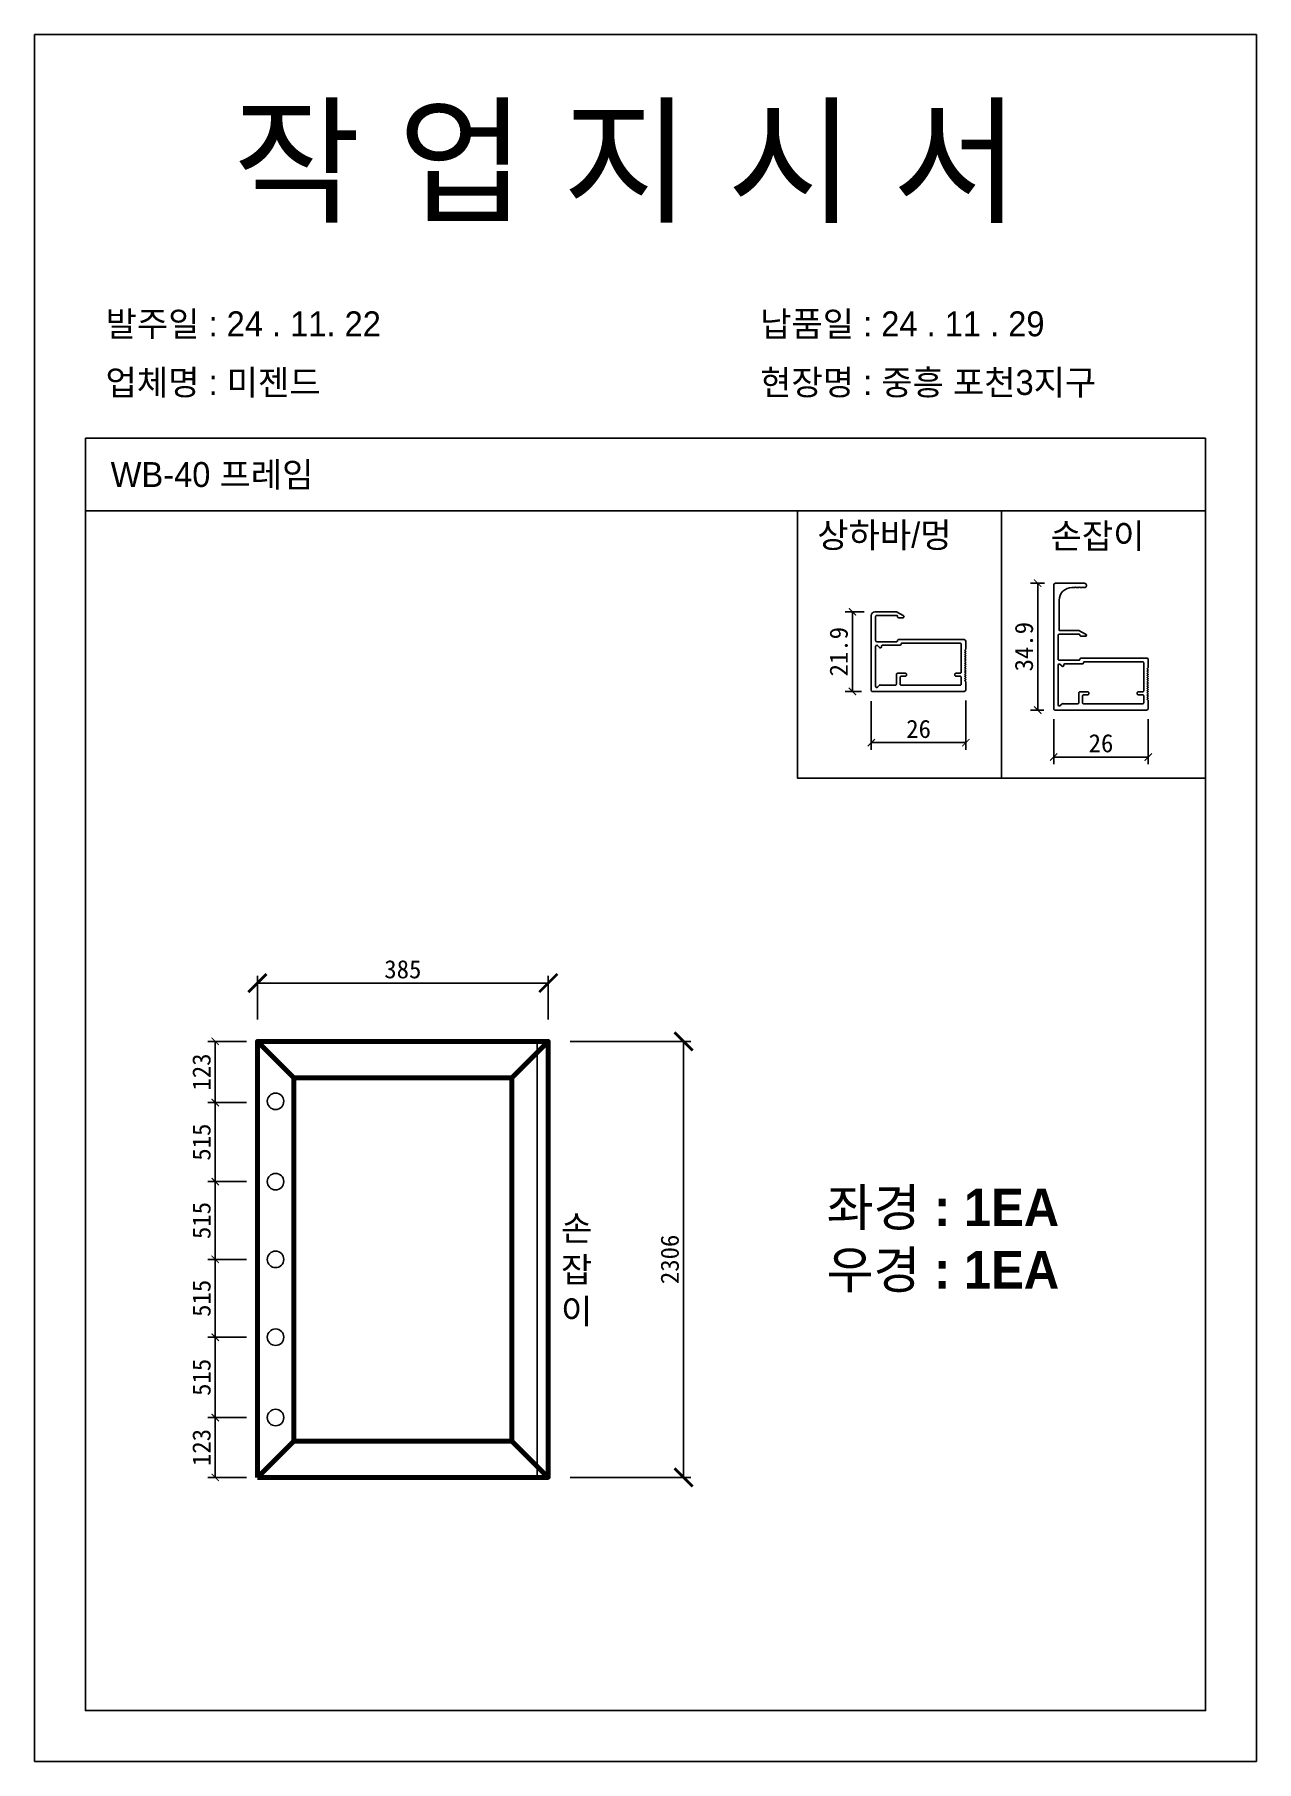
# Model space of a CAD drawing. Header units: millimetres. Extents: x -44117 to 256353, y -2095463 to 65325.
# Drawn here: x 49543 to 51223, y 25002 to 27378 of the extents above; entities that cross this region are included whole.
import ezdxf

# ---------------------------------------------------------------- set-up
doc = ezdxf.new("R2010")
doc.units = ezdxf.units.MM
doc.header["$LTSCALE"] = 10
doc.layers.add('Layer1', color=7, linetype='Continuous', lineweight=70)
doc.dimstyles.new('ISO-25', dxfattribs={"dimtxt": 2.5, "dimasz": 2.5, "dimexe": 1, "dimexo": 1, "dimtad": 1, "dimtxsty": 'Standard', "dimblk": 'ARCHTICK', "dimcen": 2.5, "dimadec": 0, "dimazin": 0, "dimtfac": 1, "dimtmove": 0, "dimatfit": 3, "dimfxl": 0, "dimarcsym": 0})

msp = doc.modelspace()

# ---------------------------------------------------------------- texts
at = {"attachment_point": 1}
for s, heights, insert, char_height in [('{\\fGulim|b0|i0|c129|p50;작 업 지 시 서}', [-155.84554], (49816.23617, 27274.24448), 140), ('{\\fGulim|b0|i0|c129|p50;발주일 : 24 . 11. 22}', [-38.18216], (49641.02682, 26997.52406), 34.3), ('{\\fGulim|b0|i0|c129|p50;납품일 : 24 . 11 . 29}', [-37.67976], (50541.0048, 26997.52406), 34.3), ('{\\fGulim|b0|i0|c129|p50;업체명 : 미젠드}', [-38.31917], (49641.02682, 26916.86788), 34.3), ('{\\fGulim|b0|i0|c129|p50;현장명 : 중흥 포천3지구}', [-38.2735], (50541.0048, 26916.86788), 34.3), ('{\\fGulim|b0|i0|c129|p50;WB-40 프레임}', [-38.22783], (49648.06902, 26790.20178), 34.3), ('{\\fGulim|b0|i0|c129|p50;상하바/멍}', [-41.60759], (50619.62064, 26706.86123), 34.3), ('{\\fGulim|b0|i0|c129|p50;손잡이}', [-38.18216], (50940.3433, 26705.74449), 34.3), ('{\\fGulim|b1|i0|c129|p50;좌경 : 1EA\\P우경 : 1EA}', [-145.36667], (50632.34265, 25790.34776), 51.45), ('{\\fGulim|b0|i0|c129|p50;손\\P잡\\P이}', [-155.62122], (50267.23859, 25753.42236), 34.3)]:
    msp.add_mtext_dynamic_manual_height_columns(s, width=3307.3198183, gutter_width=12.5, heights=heights, dxfattribs=dict(at, insert=insert, char_height=char_height))

# ---------------------------------------------------------------- blocks, each defined once
blk = doc.blocks.new('_ArchTick')
at = {"color": 0, "linetype": 'ByBlock', "const_width": 0.15}
blk.add_lwpolyline([(-0.5, -0.5), (0.5, 0.5)], dxfattribs=at)
blk = doc.blocks.new('*D1544')
at = {"color": 0, "lineweight": -2}
for p, q in [((49849.8, 26023.2), (49849.8, 26083.4)), ((49849.8, 26073.4), (50249.8, 26073.4)), ((50249.8, 26023.2), (50249.8, 26083.4))]:
    blk.add_line(p, q, dxfattribs=at)
at = {"layer": 'Defpoints', "color": 0}
for p in [(50249.8, 26073.4), (49849.8, 25993.2), (50249.8, 25993.2)]:
    blk.add_point(p, dxfattribs=at)
at = {"color": 0, "lineweight": -2, "xscale": 25, "yscale": 25, "zscale": 25, "rotation": 180}
blk.add_blockref('_ArchTick', (49849.8, 26073.4), dxfattribs=at)
at = {"color": 0, "lineweight": -2, "xscale": 25, "yscale": 25, "zscale": 25}
blk.add_blockref('_ArchTick', (50249.8, 26073.4), dxfattribs=at)
at = {"color": 0, "insert": (50049.8, 26092.2), "char_height": 25, "attachment_point": 5}
blk.add_mtext('385', dxfattribs=at)
blk = doc.blocks.new('*D1543')
at = {"color": 0, "lineweight": -2}
for p, q in [((50279.8, 25993.2), (50445.7, 25993.2)), ((50435.7, 25993.2), (50435.7, 25393.2)), ((50279.8, 25393.2), (50445.7, 25393.2))]:
    blk.add_line(p, q, dxfattribs=at)
at = {"layer": 'Defpoints', "color": 0}
for p in [(50249.8, 25993.2), (50249.8, 25393.2), (50435.7, 25393.2)]:
    blk.add_point(p, dxfattribs=at)
at = {"color": 0, "lineweight": -2, "xscale": 25, "yscale": 25, "zscale": 25}
for p, rotation in [((50435.7, 25993.2), 90), ((50435.7, 25393.2), 270)]:
    blk.add_blockref('_ArchTick', p, dxfattribs=dict(at, rotation=rotation))
at = {"color": 0, "insert": (50416.9, 25693.2), "char_height": 25, "attachment_point": 5, "rotation": 90}
blk.add_mtext('2306', dxfattribs=at)
blk = doc.blocks.new('*D1545')
at = {"color": 0, "lineweight": -2}
for p, q in [((49834.8, 25993.2), (49781.8, 25993.2)), ((49791.8, 25993.2), (49791.8, 25908.9)), ((49834.8, 25908.9), (49781.8, 25908.9))]:
    blk.add_line(p, q, dxfattribs=at)
at = {"layer": 'Defpoints', "color": 0}
for p in [(49849.8, 25993.2), (49791.8, 25908.9), (49849.8, 25908.9)]:
    blk.add_point(p, dxfattribs=at)
at = {"color": 0, "lineweight": -2, "xscale": 10, "yscale": 10, "zscale": 10}
for p, rotation in [((49791.8, 25993.2), 90), ((49791.8, 25908.9), 270)]:
    blk.add_blockref('_ArchTick', p, dxfattribs=dict(at, rotation=rotation))
at = {"color": 0, "insert": (49773.1, 25951), "char_height": 25, "attachment_point": 5, "rotation": 90}
blk.add_mtext('123', dxfattribs=at)
blk = doc.blocks.new('*D1546')
at = {"color": 0, "lineweight": -2}
for p, q in [((49834.8, 25908.9), (49781.8, 25908.9)), ((49791.8, 25908.9), (49791.8, 25800.2)), ((49834.8, 25800.2), (49781.8, 25800.2))]:
    blk.add_line(p, q, dxfattribs=at)
at = {"layer": 'Defpoints', "color": 0}
for p in [(49849.8, 25908.9), (49791.8, 25800.2), (49849.8, 25800.2)]:
    blk.add_point(p, dxfattribs=at)
at = {"color": 0, "lineweight": -2, "xscale": 10, "yscale": 10, "zscale": 10}
for p, rotation in [((49791.8, 25908.9), 90), ((49791.8, 25800.2), 270)]:
    blk.add_blockref('_ArchTick', p, dxfattribs=dict(at, rotation=rotation))
at = {"color": 0, "insert": (49773.1, 25854.5), "char_height": 25, "attachment_point": 5, "rotation": 90}
blk.add_mtext('515', dxfattribs=at)
blk = doc.blocks.new('*D1547')
at = {"color": 0, "lineweight": -2}
for p, q in [((49834.8, 25800.2), (49781.8, 25800.2)), ((49791.8, 25800.2), (49791.8, 25693.2)), ((49834.8, 25693.2), (49781.8, 25693.2))]:
    blk.add_line(p, q, dxfattribs=at)
at = {"layer": 'Defpoints', "color": 0}
for p in [(49849.8, 25800.2), (49791.8, 25693.2), (49849.8, 25693.2)]:
    blk.add_point(p, dxfattribs=at)
at = {"color": 0, "lineweight": -2, "xscale": 10, "yscale": 10, "zscale": 10}
for p, rotation in [((49791.8, 25800.2), 90), ((49791.8, 25693.2), 270)]:
    blk.add_blockref('_ArchTick', p, dxfattribs=dict(at, rotation=rotation))
at = {"color": 0, "insert": (49773.1, 25746.7), "char_height": 25, "attachment_point": 5, "rotation": 90}
blk.add_mtext('515', dxfattribs=at)
blk = doc.blocks.new('*D1548')
at = {"color": 0, "lineweight": -2}
for p, q in [((49834.8, 25693.2), (49781.8, 25693.2)), ((49791.8, 25693.2), (49791.8, 25586.1)), ((49834.8, 25586.1), (49781.8, 25586.1))]:
    blk.add_line(p, q, dxfattribs=at)
at = {"layer": 'Defpoints', "color": 0}
for p in [(49849.8, 25693.2), (49791.8, 25586.1), (49849.8, 25586.1)]:
    blk.add_point(p, dxfattribs=at)
at = {"color": 0, "lineweight": -2, "xscale": 10, "yscale": 10, "zscale": 10}
for p, rotation in [((49791.8, 25693.2), 90), ((49791.8, 25586.1), 270)]:
    blk.add_blockref('_ArchTick', p, dxfattribs=dict(at, rotation=rotation))
at = {"color": 0, "insert": (49773.1, 25639.6), "char_height": 25, "attachment_point": 5, "rotation": 90}
blk.add_mtext('515', dxfattribs=at)
blk = doc.blocks.new('*D1549')
at = {"color": 0, "lineweight": -2}
for p, q in [((49834.8, 25586.1), (49781.8, 25586.1)), ((49791.8, 25586.1), (49791.8, 25475.6)), ((49834.8, 25475.6), (49781.8, 25475.6))]:
    blk.add_line(p, q, dxfattribs=at)
at = {"layer": 'Defpoints', "color": 0}
for p in [(49849.8, 25586.1), (49791.8, 25475.6), (49849.8, 25475.6)]:
    blk.add_point(p, dxfattribs=at)
at = {"color": 0, "lineweight": -2, "xscale": 10, "yscale": 10, "zscale": 10}
for p, rotation in [((49791.8, 25586.1), 90), ((49791.8, 25475.6), 270)]:
    blk.add_blockref('_ArchTick', p, dxfattribs=dict(at, rotation=rotation))
at = {"color": 0, "insert": (49773.1, 25530.9), "char_height": 25, "attachment_point": 5, "rotation": 90}
blk.add_mtext('515', dxfattribs=at)
blk = doc.blocks.new('*D1550')
at = {"color": 0, "lineweight": -2}
for p, q in [((49834.8, 25475.6), (49781.8, 25475.6)), ((49791.8, 25475.6), (49791.8, 25393.2)), ((49834.8, 25393.2), (49781.8, 25393.2))]:
    blk.add_line(p, q, dxfattribs=at)
at = {"layer": 'Defpoints', "color": 0}
for p in [(49849.8, 25475.6), (49791.8, 25393.2), (49849.8, 25393.2)]:
    blk.add_point(p, dxfattribs=at)
at = {"color": 0, "lineweight": -2, "xscale": 10, "yscale": 10, "zscale": 10}
for p, rotation in [((49791.8, 25475.6), 90), ((49791.8, 25393.2), 270)]:
    blk.add_blockref('_ArchTick', p, dxfattribs=dict(at, rotation=rotation))
at = {"color": 0, "insert": (49773.1, 25434.4), "char_height": 25, "attachment_point": 5, "rotation": 90}
blk.add_mtext('123', dxfattribs=at)
blk = doc.blocks.new('*D1551')
at = {"color": 0, "lineweight": -2}
for p, q in [((50693.9, 26461.1), (50693.9, 26394.2)), ((50823.9, 26462.1), (50823.9, 26394.2)), ((50693.9, 26404.2), (50823.9, 26404.2))]:
    blk.add_line(p, q, dxfattribs=at)
at = {"layer": 'Defpoints', "color": 0}
for p in [(50693.9, 26476.1), (50823.9, 26477.1), (50823.9, 26404.2)]:
    blk.add_point(p, dxfattribs=at)
at = {"color": 0, "lineweight": -2, "xscale": 10, "yscale": 10, "zscale": 10, "rotation": 180}
blk.add_blockref('_ArchTick', (50693.9, 26404.2), dxfattribs=at)
at = {"color": 0, "lineweight": -2, "xscale": 10, "yscale": 10, "zscale": 10}
blk.add_blockref('_ArchTick', (50823.9, 26404.2), dxfattribs=at)
at = {"color": 0, "insert": (50758.9, 26422.9), "char_height": 25, "attachment_point": 5}
blk.add_mtext('26', dxfattribs=at)
blk = doc.blocks.new('*D1552')
at = {"color": 0, "lineweight": -2}
for p, q in [((50683.9, 26584.1), (50658, 26584.1)), ((50668, 26474.6), (50668, 26584.1)), ((50680.4, 26474.6), (50658, 26474.6))]:
    blk.add_line(p, q, dxfattribs=at)
at = {"layer": 'Defpoints', "color": 0}
for p in [(50668, 26584.1), (50698.9, 26584.1), (50695.4, 26474.6)]:
    blk.add_point(p, dxfattribs=at)
at = {"color": 0, "lineweight": -2, "xscale": 10, "yscale": 10, "zscale": 10}
for p, rotation in [((50668, 26584.1), 90), ((50668, 26474.6), 270)]:
    blk.add_blockref('_ArchTick', p, dxfattribs=dict(at, rotation=rotation))
at = {"color": 0, "insert": (50649.2, 26529.3), "char_height": 25, "attachment_point": 5, "rotation": 90}
blk.add_mtext('21.9', dxfattribs=at)
blk = doc.blocks.new('*D1553')
at = {"color": 0, "lineweight": -2}
for p, q in [((50932.2, 26623.5), (50912.7, 26623.5)), ((50922.7, 26623.5), (50922.7, 26449)), ((50931.2, 26449), (50912.7, 26449))]:
    blk.add_line(p, q, dxfattribs=at)
at = {"layer": 'Defpoints', "color": 0}
for p in [(50947.2, 26623.5), (50922.7, 26449), (50946.2, 26449)]:
    blk.add_point(p, dxfattribs=at)
at = {"color": 0, "lineweight": -2, "xscale": 10, "yscale": 10, "zscale": 10}
for p, rotation in [((50922.7, 26623.5), 90), ((50922.7, 26449), 270)]:
    blk.add_blockref('_ArchTick', p, dxfattribs=dict(at, rotation=rotation))
at = {"color": 0, "insert": (50903.9, 26536.2), "char_height": 25, "attachment_point": 5, "rotation": 90}
blk.add_mtext('34.9', dxfattribs=at)
blk = doc.blocks.new('*D1554')
at = {"color": 0, "lineweight": -2}
for p, q in [((50944.7, 26436.5), (50944.7, 26374.4)), ((51074.7, 26436.5), (51074.7, 26374.4)), ((51074.7, 26384.4), (50944.7, 26384.4))]:
    blk.add_line(p, q, dxfattribs=at)
at = {"layer": 'Defpoints', "color": 0}
for p in [(50944.7, 26451.5), (51074.7, 26451.5), (50944.7, 26384.4)]:
    blk.add_point(p, dxfattribs=at)
at = {"color": 0, "lineweight": -2, "xscale": 10, "yscale": 10, "zscale": 10, "rotation": 180}
blk.add_blockref('_ArchTick', (50944.7, 26384.4), dxfattribs=at)
at = {"color": 0, "lineweight": -2, "xscale": 10, "yscale": 10, "zscale": 10}
blk.add_blockref('_ArchTick', (51074.7, 26384.4), dxfattribs=at)
at = {"color": 0, "insert": (51009.7, 26403.2), "char_height": 25, "attachment_point": 5}
blk.add_mtext('26', dxfattribs=at)

# ---------------------------------------------------------------- dimensions: what is measured, and where the dimension line sits
for base, p1, p2, text, override, picture, middle in [((50922.6801, 26448.96967), (50947.16309, 26623.46967, 0), (50946.16309, 26448.96967, 0), '34.9', {"dimscale": 10, "dimasz": 1, "dimexo": 1.5}, '*D1553', (50903.9301, 26536.21967)), ((50667.99674, 26584.07752), (50695.38428, 26474.57752, 0), (50698.88428, 26584.07752, 0), '21.9', {"dimscale": 10, "dimasz": 1, "dimexo": 1.5}, '*D1552', (50649.24674, 26529.32752)), ((50435.69208, 25393.1615), (50249.77208, 25993.1615), (50249.77208, 25393.1615), '2306', {"dimscale": 10, "dimexo": 3}, '*D1543', (50416.94208, 25693.1615))]:
    dim = msp.add_linear_dim(base=base, p1=p1, p2=p2, angle=90, text=text, dimstyle='ISO-25', override=override)
    dim.commit()
    dim.dimension.update_dxf_attribs({"geometry": picture, "text_midpoint": middle})
for base, p1, p2, text, override, picture, middle in [((50823.88428, 26404.19884), (50693.88428, 26476.07752, 0), (50823.88428, 26477.07752, 0), '26', {"dimscale": 10, "dimasz": 1, "dimexo": 1.5}, '*D1551', (50758.88428, 26422.94884)), ((50944.66309, 26384.4472), (51074.66309, 26451.46967, 0), (50944.66309, 26451.46967, 0), '26', {"dimscale": 10, "dimasz": 1, "dimexo": 1.5}, '*D1554', (51009.66309, 26403.1972)), ((50249.77208, 26073.4213), (49849.77208, 25993.1615), (50249.77208, 25993.1615), '385', {"dimscale": 10, "dimexo": 3}, '*D1544', (50049.77208, 26092.1713))]:
    dim = msp.add_linear_dim(base=base, p1=p1, p2=p2, text=text, dimstyle='ISO-25', override=override)
    dim.commit()
    dim.dimension.update_dxf_attribs({"geometry": picture, "text_midpoint": middle})
for base, p1, p2, text, override, picture, middle in [((49791.82194, 25908.88331), (49849.77208, 25993.1615), (49849.77208, 25908.88331), '123', {"dimscale": 10, "dimasz": 1, "dimexo": 1.5}, '*D1545', (49791.82194, 25951.02241)), ((49791.82194, 25800.19421), (49849.77208, 25908.88331), (49849.77208, 25800.19421), '515', {"dimscale": 10, "dimasz": 1, "dimexo": 1.5, "dimtmove": 1}, '*D1546', (49791.82194, 25854.53876)), ((49791.82194, 25693.1615), (49849.77208, 25800.19421), (49849.77208, 25693.1615), '515', {"dimscale": 10, "dimasz": 1, "dimexo": 1.5, "dimtmove": 1}, '*D1547', (49791.82194, 25746.67786)), ((49791.82194, 25586.1288), (49849.77208, 25693.1615), (49849.77208, 25586.1288), '515', {"dimscale": 10, "dimasz": 1, "dimexo": 1.5, "dimtmove": 1}, '*D1548', (49791.82194, 25639.64515)), ((49791.82194, 25475.60557), (49849.77208, 25586.1288), (49849.77208, 25475.60557), '515', {"dimscale": 10, "dimasz": 1, "dimexo": 1.5, "dimtmove": 1}, '*D1549', (49791.82194, 25530.86718)), ((49791.82194, 25393.1615), (49849.77208, 25475.60557), (49849.77208, 25393.1615), '123', {"dimscale": 10, "dimasz": 1, "dimexo": 1.5, "dimtmove": 1}, '*D1550', (49791.82194, 25434.38353))]:
    dim = msp.add_linear_dim(base=base, p1=p1, p2=p2, angle=90, text=text, dimstyle='ISO-25', override=override)
    dim.commit()
    dim.dimension.update_dxf_attribs({"geometry": picture, "text_midpoint": middle, "dimtype": 160})

# ---------------------------------------------------------------- linework, layer by layer
for p, q in [((51153.42957, 26823.23727), (49613.42957, 26823.23727)), ((51153.42957, 26723.23727), (49613.42957, 26723.23727)), ((50234.58962, 25993.1615), (50234.58962, 25393.1615))]:
    msp.add_line(p, q)
for points in [[(49543.42957, 25002.40699), (51223.42957, 25002.40699), (51223.42957, 27378.40699), (49543.42957, 27378.40699)], [(50872.92835, 26723.23727), (50592.42713, 26723.23727), (50592.42713, 26355.21888), (50872.92835, 26355.21888)], [(51153.42957, 26723.23727), (50872.92835, 26723.23727), (50872.92835, 26355.21888), (51153.42957, 26355.21888)]]:
    msp.add_lwpolyline(points, close=True)
msp.add_lwpolyline([(49613.42957, 26823.23727), (49613.42957, 25072.40699), (51153.42957, 25072.40699), (51153.42957, 26823.23727)])
at = {"color": 7, "elevation": 0}
for points in [[(51074.66309, 26451.46967), (51074.66309, 26462.21967), (51073.16309, 26463.71967), (51074.66309, 26465.21967), (51073.16309, 26466.71967), (51074.66309, 26468.21967), (51073.16309, 26469.71967), (51074.66309, 26471.21967), (51073.16309, 26472.71967), (51074.66309, 26474.21967), (51073.16309, 26475.71967), (51074.66309, 26477.21967), (51073.16309, 26478.71967), (51074.66309, 26480.21967), (51073.16309, 26481.71967), (51074.66309, 26483.21967), (51073.16309, 26484.71967), (51074.66309, 26486.21967), (51073.16309, 26487.71967), (51074.66309, 26489.21967), (51073.16309, 26490.71967), (51074.66309, 26492.21967), (51073.16309, 26493.71967), (51074.66309, 26495.21967), (51073.16309, 26496.71967), (51074.66309, 26498.21967), (51073.16309, 26499.71967), (51074.66309, 26501.21967), (51073.16309, 26502.71967), (51074.66309, 26504.21967), (51073.16309, 26505.71967), (51074.66309, 26507.21967), (51074.66309, 26517.96967, 0.4142135624), (51072.16309, 26520.46967), (50982.16309, 26520.46967, 0.4142135624), (50980.66309, 26518.96967), (50980.66309, 26518.46967, -0.4142135624), (50979.66309, 26517.46967), (50952.16309, 26517.46967, -0.4142135624), (50950.66309, 26518.96967), (50950.66309, 26551.96967, -0.4142135624), (50952.16309, 26553.46967), (50979.66309, 26553.46967, -0.4142135624), (50980.66309, 26552.46967), (50980.66309, 26551.96967, 0.4142135624), (50982.16309, 26550.46967), (50988.16309, 26550.46967, 0.855700792), (50988.62127, 26553.39798), (50979.41606, 26558.46967), (50952.16309, 26558.46967), (50952.16309, 26600.07069, -0.4173893777), (50969.75154, 26617.46967), (50972.28633, 26617.46967, 0.118515719), (50973.64997, 26617.7975, -0.2466321039), (50975.97471, 26617.77018, 0.2301863539), (50978.59795, 26617.77018), (50978.59795, 26617.77018, -0.2466321039), (50980.92269, 26617.7975, 0.2404082058), (50983.64997, 26617.7975, -0.2466321039), (50985.97471, 26617.77018, 0.1244779229), (50987.16309, 26617.46967, 0.4142135624), (50989.66309, 26619.96967), (50989.66309, 26620.96967, 0.4142135624), (50987.16309, 26623.46967), (50947.16309, 26623.46967, 0.4142135624), (50944.66309, 26620.96967), (50944.66309, 26450.46967, 0.4142135624), (50946.16309, 26448.96967), (51072.16309, 26448.96967, 0.4142135624), (51074.66309, 26451.46967)], [(50823.88428, 26543.57752), (50823.88428, 26532.82752), (50822.38428, 26531.32752), (50823.88428, 26529.82752), (50822.38428, 26528.32752), (50823.88428, 26526.82752), (50822.38428, 26525.32752), (50823.88428, 26523.82752), (50822.38428, 26522.32752), (50823.88428, 26520.82752), (50822.38428, 26519.32752), (50823.88428, 26517.82752), (50822.38428, 26516.32752), (50823.88428, 26514.82752), (50822.38428, 26513.32752), (50823.88428, 26511.82752), (50822.38428, 26510.32752), (50823.88428, 26508.82752), (50822.38428, 26507.32752), (50823.88428, 26505.82752), (50822.38428, 26504.32752), (50823.88428, 26502.82752), (50822.38428, 26501.32752), (50823.88428, 26499.82752), (50822.38428, 26498.32752), (50823.88428, 26496.82752), (50822.38428, 26495.32752), (50823.88428, 26493.82752), (50822.38428, 26492.32752), (50823.88428, 26490.82752), (50822.38428, 26489.32752), (50823.88428, 26487.82752), (50823.88428, 26477.07752, -0.4142135624), (50821.38428, 26474.57752), (50821.38428, 26474.57752), (50695.38428, 26474.57752, -0.4142135624), (50693.88428, 26476.07752), (50693.88428, 26579.07752, -0.4142135624), (50698.88428, 26584.07752), (50728.63725, 26584.07752), (50737.84246, 26579.00583, -0.855700792), (50737.38428, 26576.07752), (50731.38428, 26576.07752, -0.4142135624), (50729.88428, 26577.57752), (50729.88428, 26578.07752, 0.4142135624), (50728.88428, 26579.07752), (50701.38428, 26579.07752, 0.4142135624), (50699.88428, 26577.57752), (50699.88428, 26544.57752, 0.4142135624), (50701.38428, 26543.07752), (50728.88428, 26543.07752, 0.4142135624), (50729.88428, 26544.07752), (50729.88428, 26544.57752, -0.4142135624), (50731.38428, 26546.07752), (50821.38428, 26546.07752, -0.4142135623), (50823.88428, 26543.57752)]]:
    msp.add_lwpolyline(points, format="xyb", dxfattribs=at)
at = {"color": 7}
for points in [[(50699.88428, 26536.57752), (50699.88428, 26481.57752, 0.6516899091), (50702.39511, 26480.46926), (50705.37346, 26483.18578, -0.3444690404), (50707.21571, 26483.32601, 0.1479411349), (50708.04714, 26483.0745), (50726.88428, 26483.0745, 0.4142135624), (50728.38428, 26484.5745), (50728.38428, 26498.07752, -0.4142135624), (50729.88428, 26499.57752), (50740.88428, 26499.57752, -0.4142135624), (50742.38428, 26498.07752), (50742.38428, 26497.07752, -0.4142135624), (50740.88428, 26495.57752), (50734.88428, 26495.57752, 0.4142135624), (50733.38428, 26494.07752), (50733.38428, 26484.57752, 0.4142135624), (50734.88428, 26483.07752), (50816.13428, 26483.07752, 0.4142135624), (50817.63428, 26484.57752), (50817.63428, 26494.07752, 0.4142135624), (50816.13428, 26495.57752), (50810.13428, 26495.57752, -0.4142135624), (50808.63428, 26497.07752), (50808.63428, 26498.07752, -0.4142135624), (50810.13428, 26499.57752), (50816.13428, 26499.57752, 0.4142135624), (50817.63428, 26501.07752), (50817.63428, 26539.57752, 0.4142135624), (50816.13428, 26541.07752), (50735.88428, 26541.07752, 0.4142135624), (50734.88428, 26540.07752), (50734.88428, 26539.57752, -0.414213547), (50733.38428, 26538.07752), (50708.88428, 26538.07752, 0.4142135328), (50707.88428, 26537.07752), (50707.88428, 26536.07752, -0.6516899091), (50705.37346, 26534.96926), (50702.39511, 26537.68577, 0.651689909), (50699.88428, 26536.57752)], [(50984.16309, 26512.46967, 0.414213547), (50985.66309, 26513.96967), (50985.66309, 26514.46967, -0.4142135624), (50986.66309, 26515.46967), (51066.91309, 26515.46967, -0.4142135624), (51068.41309, 26513.96967), (51068.41309, 26475.46967, -0.4142135624), (51066.91309, 26473.96967), (51060.91309, 26473.96967, 0.4142135624), (51059.41309, 26472.46967), (51059.41309, 26471.46967, 0.4142135624), (51060.91309, 26469.96967), (51066.91309, 26469.96967, -0.4142135624), (51068.41309, 26468.46967), (51068.41309, 26458.96967, -0.4142135624), (51066.91309, 26457.46967), (50985.66309, 26457.46967, -0.4142135624), (50984.16309, 26458.96967), (50984.16309, 26468.46967, -0.4142135624), (50985.66309, 26469.96967), (50991.66309, 26469.96967, 0.4142135624), (50993.16309, 26471.46967), (50993.16309, 26472.46967, 0.4142135624), (50991.66309, 26473.96967), (50980.66309, 26473.96967, 0.4142135624), (50979.16309, 26472.46967), (50979.16309, 26458.96666, -0.4142135624), (50977.66309, 26457.46666), (50958.82594, 26457.46666, -0.1479411349), (50957.99452, 26457.71817, 0.3444690404), (50956.15226, 26457.57793), (50953.17391, 26454.86142, -0.6516899091), (50950.66309, 26455.96967), (50950.66309, 26510.96967, -0.651689909), (50953.17391, 26512.07793), (50956.15226, 26509.36142, 0.6516899091), (50958.66309, 26510.46967), (50958.66309, 26511.46967, -0.4142135328), (50959.66309, 26512.46967), (50984.16491, 26512.46968)]]:
    msp.add_lwpolyline(points, format="xyb", dxfattribs=at)
for centre in [(49874.77208, 25910.71744), (49874.77208, 25800.19421), (49874.77208, 25693.1615), (49874.77208, 25586.1288), (49874.77208, 25475.60557)]:
    msp.add_circle(centre, 11.35567)
at = {"layer": 'Layer1'}
for p, q in [((49899.77208, 25943.1615), (49849.77208, 25993.1615)), ((50199.77208, 25943.1615), (50249.77208, 25993.1615)), ((49899.77208, 25443.1615), (49849.77208, 25393.1615)), ((50249.77208, 25393.1615), (50199.77208, 25443.1615))]:
    msp.add_line(p, q, dxfattribs=at)
for points in [[(49849.77208, 25393.1615), (50249.77208, 25393.1615), (50249.77208, 25993.1615), (49849.77208, 25993.1615)], [(49899.77208, 25443.1615), (50199.77208, 25443.1615), (50199.77208, 25943.1615), (49899.77208, 25943.1615)]]:
    msp.add_lwpolyline(points, close=True, dxfattribs=at)

msp.set_redraw_order([(e.dxf.handle, doc.entitydb.next_handle()) for e in msp.query("TEXT MTEXT ATTDEF DIMENSION ARC_DIMENSION")])  # texts and dimensions are drawn at this point

doc.saveas('drawing.dxf')
